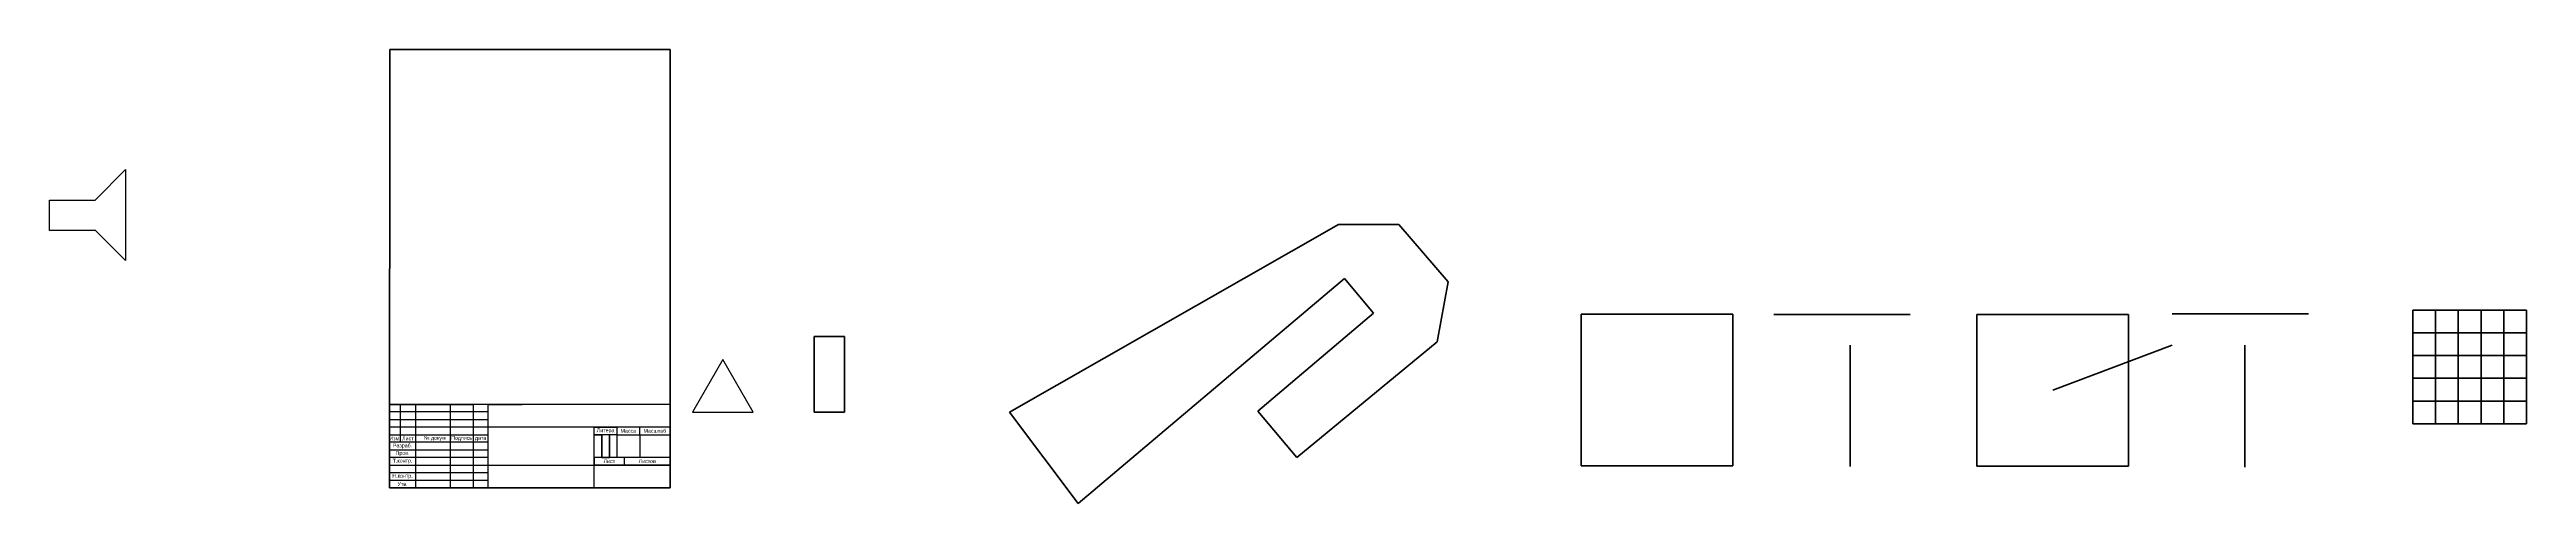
# Model space of a CAD drawing. Header units: millimetres. Extents: x 91 to 1726, y 23 to 322.
import ezdxf

# ---------------------------------------------------------------- set-up
doc = ezdxf.new("R2010")
doc.units = ezdxf.units.MM
doc.layers.add('Основные', color=7, linetype='Continuous', lineweight=35)
doc.styles.get("Standard").update_dxf_attribs({"font": 'arial.ttf'})

msp = doc.modelspace()

# ---------------------------------------------------------------- linework, layer by layer
at = {"lineweight": 100}
for p, q in [((315.8, 322.1), (315.7, 33.1)), ((500.8, 322.1), (315.8, 322.1)), ((500.8, 35.1), (500.8, 322.1)), ((91.3, 202.8), (121.3, 202.9)), ((724.6, 82.9), (941.7, 206.8)), ((941.7, 206.8), (981.7, 206.8)), ((981.7, 206.8), (1014.2, 168.8)), ((945.7, 171.2), (770, 22.8)), ((965, 148.2), (945.7, 171.2)), ((1014.2, 168.8), (1007, 129.4)), ((888.6, 83.7), (965, 148.2)), ((1101.9, 147.5), (1101.9, 47.5)), ((1201.9, 147.5), (1101.9, 147.5)), ((1201.9, 47.5), (1201.9, 147.5)), ((1319.1, 147.4), (1229.1, 147.4)), ((1363.1, 147.4), (1463.1, 147.4)), ((1363.1, 47.4), (1363.1, 147.4)), ((1463.1, 147.4), (1463.1, 47.4)), ((1581.8, 147.9), (1491.8, 147.9)), ((1650.7, 150.3), (1650.7, 135.3)), ((1665.7, 150.3), (1650.7, 150.3)), ((1665.7, 135.3), (1665.7, 150.3)), ((1665.7, 150.3), (1680.7, 150.3)), ((1680.7, 150.3), (1680.7, 135.3)), ((1680.7, 150.3), (1695.7, 150.3)), ((1695.7, 150.3), (1695.7, 135.3)), ((1695.7, 150.3), (1725.7, 150.3)), ((1695.7, 150.3), (1710.7, 150.3)), ((1710.7, 150.3), (1710.7, 135.3)), ((1725.7, 150.3), (1725.7, 135.3)), ((615.9, 132.9), (595.9, 132.9)), ((595.9, 132.9), (595.9, 82.9)), ((615.9, 82.9), (615.9, 132.9)), ((1650.7, 135.3), (1665.7, 135.3)), ((1650.7, 135.3), (1650.7, 75.3)), ((1650.7, 135.3), (1650.7, 120.3)), ((1680.7, 135.3), (1665.7, 135.3)), ((1665.7, 135.3), (1665.7, 75.3)), ((1695.7, 135.3), (1680.7, 135.3)), ((1680.7, 135.3), (1680.7, 75.3)), ((1725.7, 135.3), (1695.7, 135.3)), ((1695.7, 135.3), (1695.7, 75.3)), ((1710.7, 135.3), (1710.7, 75.3)), ((1725.7, 75.3), (1725.7, 135.3)), ((1007, 129.4), (914.4, 53.1)), ((1279.5, 127.2), (1279.5, 47.2)), ((1413.1, 97.4), (1492, 127.2)), ((1539.8, 127.2), (1539.8, 46.7)), ((1650.7, 120.3), (1725.7, 120.3)), ((1725.7, 120.3), (1725.7, 105.3)), ((1725.7, 105.3), (1650.7, 105.3)), ((1650.7, 105.3), (1650.7, 90.3)), ((595.9, 82.9), (615.9, 82.9)), ((770, 22.8), (724.6, 82.9)), ((914.4, 53.1), (888.6, 83.7)), ((1650.7, 90.3), (1725.7, 90.3)), ((1650.7, 75.3), (1725.7, 75.3)), ((315.7, 33.1), (500.7, 33.1)), ((500.7, 33.1), (500.8, 35.1)), ((1101.9, 47.5), (1201.9, 47.5)), ((1463.1, 47.4), (1363.1, 47.4))]:
    msp.add_line(p, q, dxfattribs=at)
for p, q in [((121.3, 222.8), (141.3, 242.9)), ((141.3, 242.9), (141.3, 182.9)), ((91.3, 202.8), (91.3, 222.8)), ((91.3, 222.8), (121.3, 222.8)), ((141.3, 182.9), (121.3, 202.9)), ((535.5, 117.6), (515.5, 82.9)), ((555.5, 82.9), (535.5, 117.6)), ((500.7, 88.1), (315.7, 88.1)), ((315.7, 88.1), (315.7, 33.1)), ((315.7, 88.1), (332.7, 88.1)), ((315.7, 88.1), (322.7, 88.1)), ((380.7, 83.1), (315.7, 83.1)), ((322.7, 88.1), (322.7, 63.1)), ((332.7, 88.1), (332.7, 33.1)), ((332.7, 88.1), (355.7, 88.1)), ((355.7, 88.1), (355.7, 33.1)), ((355.7, 88.1), (370.7, 88.1)), ((370.7, 88.1), (370.7, 33.1)), ((380.7, 33.1), (380.7, 88.1)), ((380.7, 88.1), (403.2, 88.1)), ((380.7, 78.1), (380.7, 83.1)), ((500.7, 33.1), (500.7, 88.1)), ((500.7, 88.1), (500.7, 73.1)), ((515.5, 82.9), (555.5, 82.9)), ((315.7, 73.1), (315.7, 78.1)), ((315.7, 78.1), (380.7, 78.1)), ((380.7, 73.1), (315.7, 73.1)), ((315.7, 63.1), (315.7, 68.1)), ((315.7, 68.1), (380.7, 68.1)), ((500.7, 73.1), (380.7, 73.1)), ((380.7, 68.1), (380.7, 73.1)), ((450.7, 48.1), (450.7, 73.1)), ((450.7, 73.1), (465.7, 73.1)), ((450.7, 68.1), (450.7, 73.1)), ((465.7, 68.1), (450.7, 68.1)), ((465.7, 73.1), (465.7, 68.1)), ((465.7, 68.1), (480.7, 68.1)), ((465.7, 68.1), (465.7, 53.1)), ((480.7, 68.1), (480.7, 73.1)), ((480.7, 68.1), (500.7, 68.1)), ((480.7, 68.1), (480.7, 53.1)), ((380.7, 63.1), (315.7, 63.1)), ((315.7, 53.1), (315.7, 58.1)), ((315.7, 58.1), (380.7, 58.1)), ((380.7, 53.1), (315.7, 53.1)), ((380.7, 58.1), (380.7, 63.1)), ((380.7, 48.1), (380.7, 53.1)), ((470.7, 53.1), (450.7, 53.1)), ((450.7, 53.1), (450.7, 48.1)), ((500.7, 53.1), (450.7, 53.1)), ((470.7, 48.1), (470.7, 53.1)), ((500.7, 48.1), (500.7, 53.1)), ((315.7, 43.1), (315.7, 48.1)), ((315.7, 48.1), (380.7, 48.1)), ((315.7, 38.1), (315.7, 43.1)), ((315.7, 38.1), (315.7, 43.1)), ((315.7, 43.1), (380.7, 43.1)), ((315.7, 38.1), (380.7, 38.1)), ((315.7, 33.1), (500.7, 33.1)), ((380.7, 33.1), (380.7, 48.1)), ((380.7, 48.1), (500.7, 48.1)), ((500.7, 33.1), (380.7, 33.1)), ((450.7, 33.1), (450.7, 48.1)), ((500.7, 48.1), (450.7, 48.1)), ((450.7, 48.1), (470.7, 48.1)), ((500.7, 33.1), (450.7, 33.1)), ((500.7, 48.1), (500.7, 33.1))]:
    msp.add_line(p, q)
at = {"layer": 'Основные', "lineweight": 100}
for p, q in [((450.7, 68.1), (455.7, 68.1)), ((455.7, 68.1), (455.7, 53.1)), ((460.7, 53.1), (460.7, 68.1)), ((455.7, 53.1), (460.7, 53.1))]:
    msp.add_line(p, q, dxfattribs=at)

# ---------------------------------------------------------------- texts
at = {"char_height": 2.5, "attachment_point": 5}
for s, width, insert in [('Изм.', 7, (319.2, 65.6)), ('Лист', 10, (327.7, 65.6)), ('\\pxi-3,l4,t4;№^Iдокум', 23, (344.2, 65.6)), ('Подпись', 15, (363.2, 65.6)), ('дата', 10, (375.7, 65.6)), ('Литера', 15, (458.2, 70.6)), ('Масса', 15, (473.2, 70.6)), ('Масштаб', 20, (490.7, 70.6)), ('Т.контр.', 17, (324.2, 50.6)), ('Разраб.', 17, (324.2, 60.6)), ('Пров.', 17, (324.2, 55.6)), ('Лист', 20, (460.7, 50.6)), ('Листов', 30, (485.7, 50.6)), ('Н.контр.', 17, (324.2, 40.6)), ('Утв.', 17, (324.2, 35.6))]:
    msp.add_mtext_dynamic_manual_height_columns(s, width=width, gutter_width=12.5, heights=[0], dxfattribs=dict(at, insert=insert))

doc.saveas('drawing.dxf')
